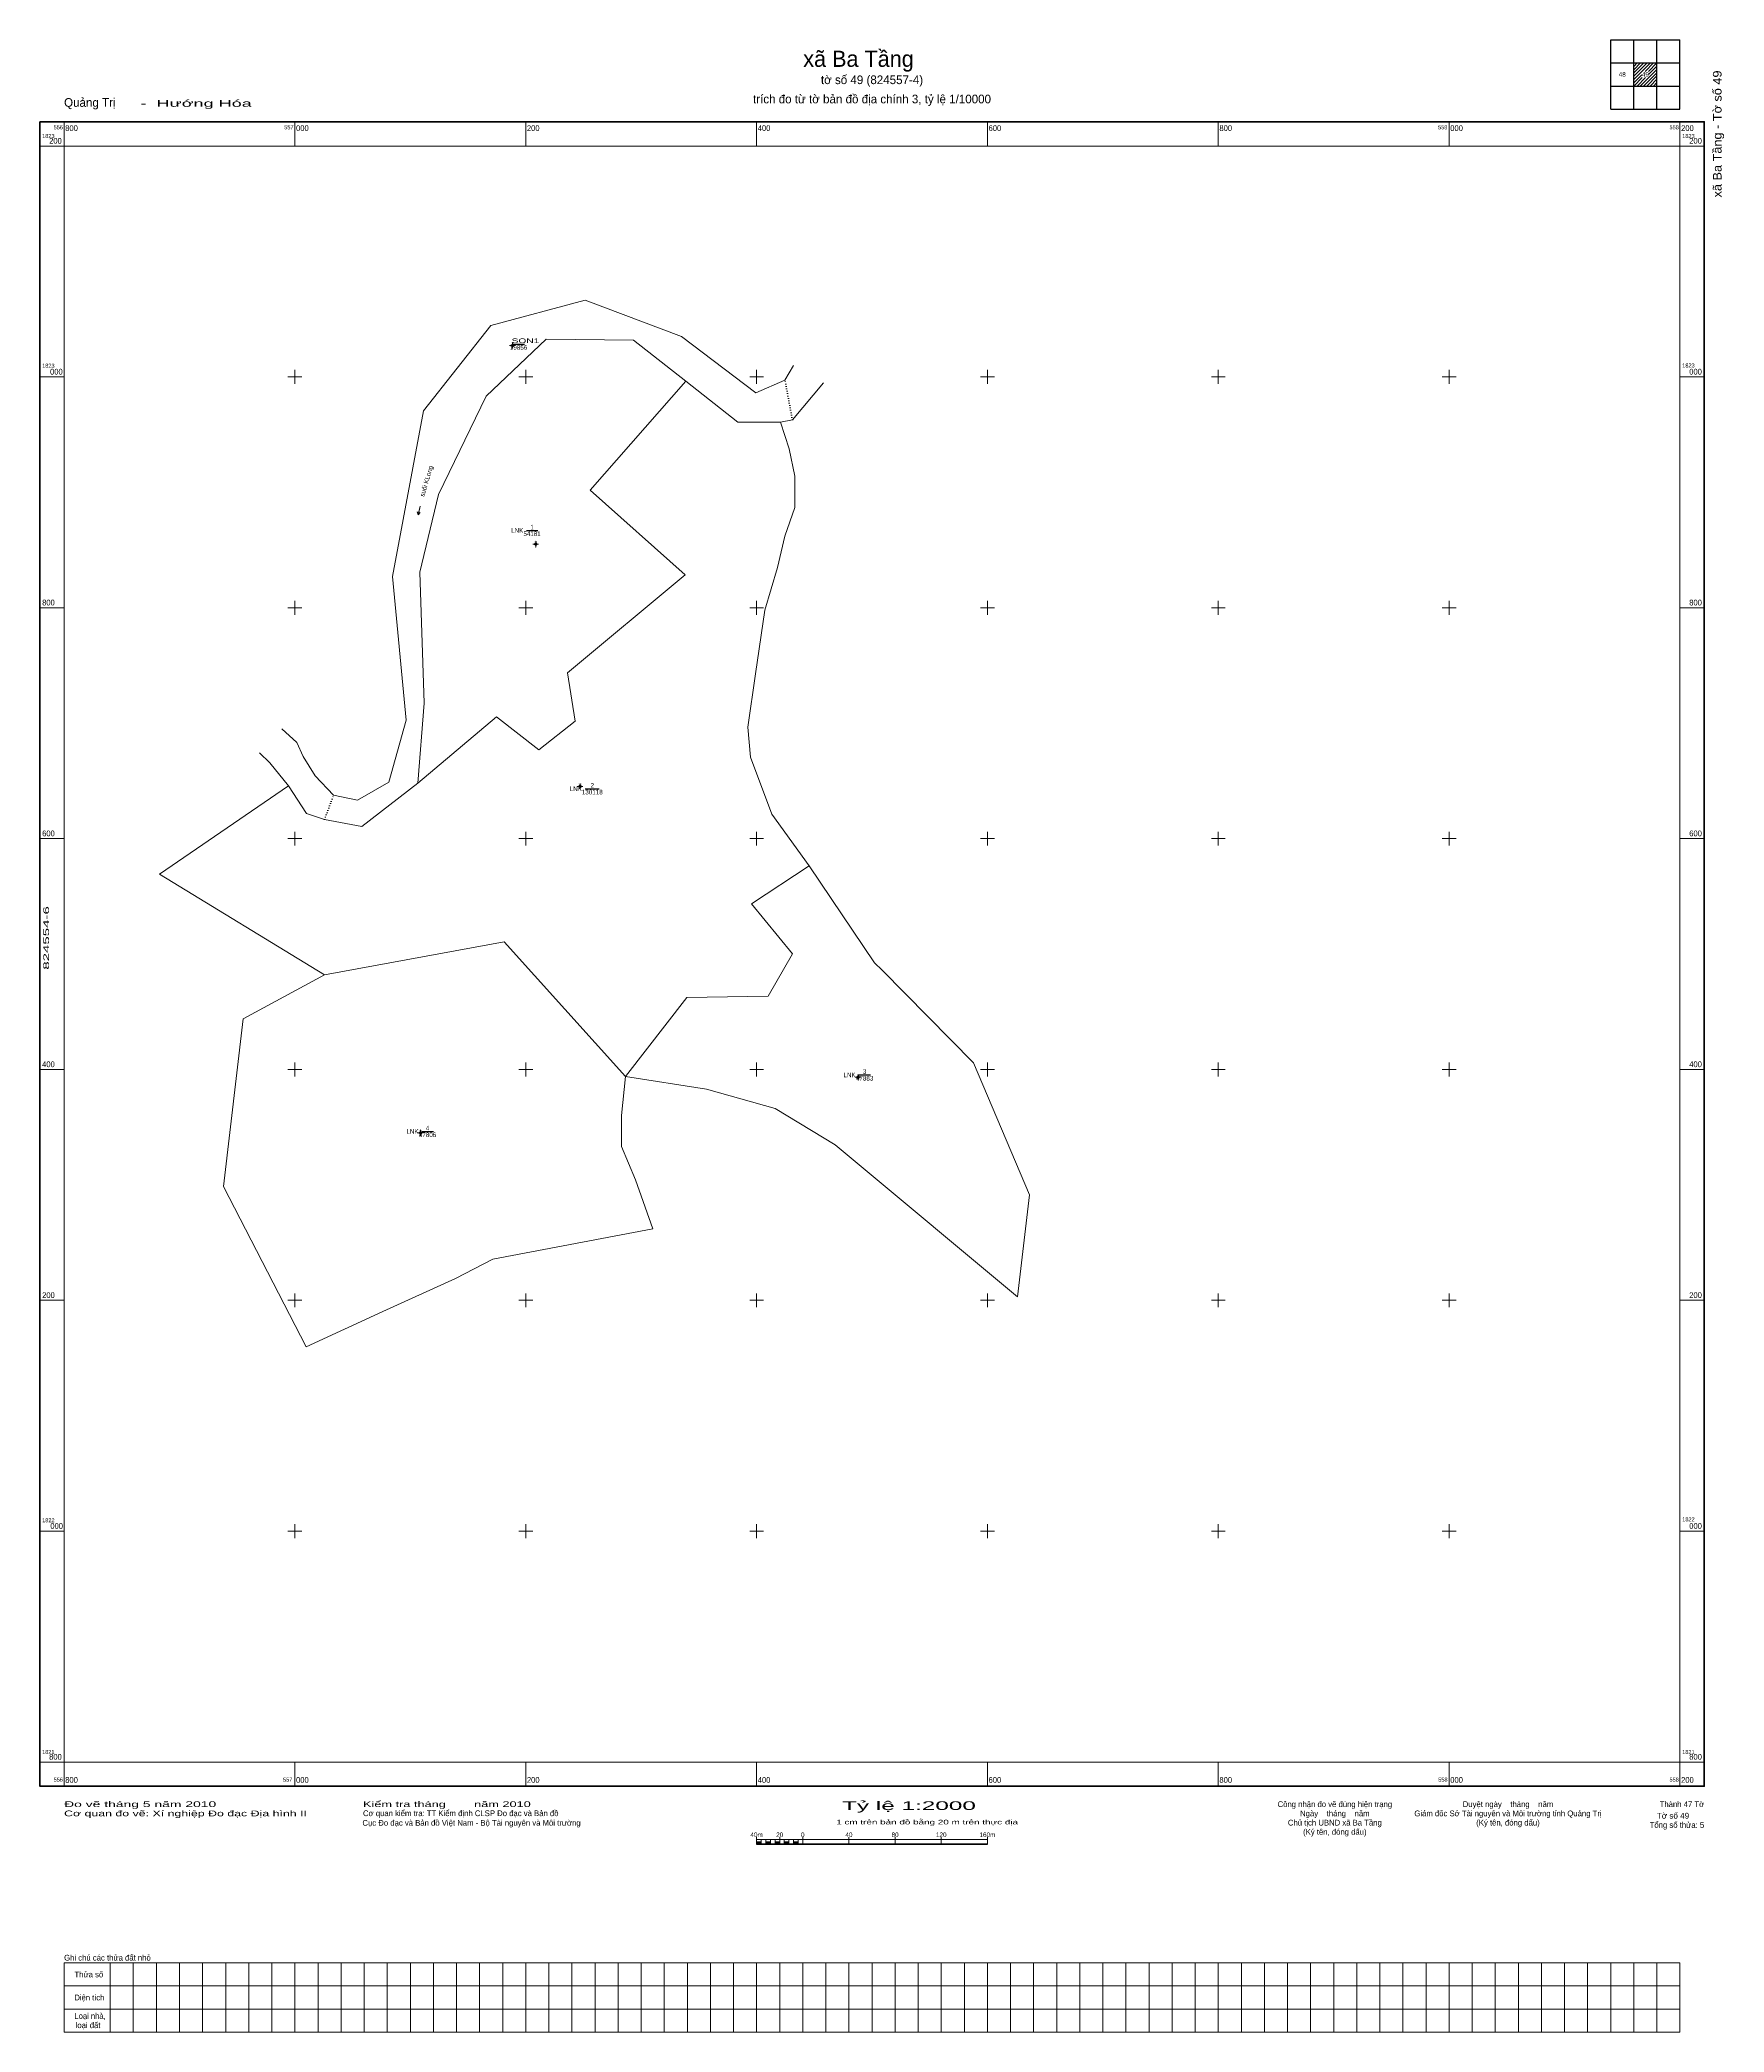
# Model space of a CAD drawing. Header units: metres. Extents: x 556779 to 558238, y 1821566 to 1823292.
import ezdxf
from ezdxf.enums import TextEntityAlignment as Align

# ---------------------------------------------------------------- set-up
doc = ezdxf.new("R2010")
doc.units = ezdxf.units.M
doc.header["$LTSCALE"] = 1.4
doc.linetypes.add('DOTTED', pattern=[1.5, 0.3, -1.2])
for name, color, linetype, lineweight in [('10', 7, 'Continuous', 13), ('11', 7, 'Continuous', 13), ('13', 7, 'Continuous', 25), ('31', 7, 'Continuous', 13), ('35', 7, 'Continuous', 13), ('63', 7, 'Continuous', 13)]:
    doc.layers.add(name, color=color, linetype=linetype, lineweight=lineweight)
doc.layers.add('15', color=7, linetype='Continuous')
doc.layers.add('39', color=7, linetype='Continuous')

msp = doc.modelspace()

# ---------------------------------------------------------------- hatches: boundary and pattern name
at = {"layer": '11'}
for points in [[(557188.73, 1823027.22, 1), (557188.13, 1823027.22, 1)], [(557208.96, 1822855.06, 1), (557208.36, 1822855.06, 1)], [(557247.32, 1822645.26, 1), (557246.72, 1822645.26, 1)], [(557488.16, 1822393.27, 1), (557487.56, 1822393.27, 1)], [(557109.06, 1822345.09, 1), (557108.46, 1822345.09, 1)]]:
    msp.add_hatch(color=256, dxfattribs=at).paths.add_polyline_path(points)
at = {"layer": '63'}
for points in [[(557400, 1821729), (557400, 1821731), (557404, 1821731), (557404, 1821729)], [(557408, 1821729), (557408, 1821731), (557412, 1821731), (557412, 1821729)], [(557416, 1821729), (557416, 1821731), (557420, 1821731), (557420, 1821729)], [(557424, 1821729), (557424, 1821731), (557428, 1821731), (557428, 1821729)], [(557432, 1821729), (557432, 1821731), (557436, 1821731), (557436, 1821729)]]:
    msp.add_hatch(color=256, dxfattribs=at).paths.add_polyline_path(points)

# ---------------------------------------------------------------- linework, layer by layer
at = {"layer": '10', "linetype": 'DOTTED'}
for p, q in [((557431, 1822962.79), (557424.6, 1822997.26)), ((557025.62, 1822616.53), (557033.43, 1822637.59))]:
    msp.add_line(p, q, dxfattribs=at)
at = {"layer": '10'}
for p, q in [((556882.64, 1822569.17), (556994.5, 1822645.8)), ((556882.64, 1822569.17), (557025.67, 1822481.89)), ((557508.72, 1822485.95), (557587.91, 1822405.84)), ((557636.45, 1822291.32), (557587.91, 1822405.84)), ((557076.1, 1822190.2), (557139, 1822218.96)), ((557076.1, 1822190.2), (557009.61, 1822159.8))]:
    msp.add_line(p, q, dxfattribs=at)
for points in [[(557338.56, 1822996.31), (557255.78, 1822901.9), (557338.16, 1822828.62), (557236.17, 1822743.57), (557242.71, 1822701.7), (557211.33, 1822676.84), (557174.72, 1822705.63), (557106.58, 1822648.18)], [(557420.77, 1822960.76), (557428.13, 1822937.55), (557433.08, 1822914.06), (557433.08, 1822886.86), (557424.43, 1822862.14), (557418.25, 1822834.94), (557407.13, 1822797.85), (557399.07, 1822742.7)], [(557399.07, 1822742.7), (557392.31, 1822696.48), (557394.78, 1822670.51), (557413.31, 1822621.06), (557445.43, 1822576.56)], [(557286.54, 1822393.93), (557339.47, 1822462.26), (557410.08, 1822463.57), (557431, 1822500.21), (557395.69, 1822543.39), (557445.43, 1822576.56)], [(557445.43, 1822576.56), (557502.26, 1822492.49), (557508.72, 1822485.95)], [(557025.67, 1822481.89), (557181.26, 1822510.67), (557286.54, 1822393.93)], [(557009.61, 1822159.8), (556938.07, 1822298.71), (556955.06, 1822443.94), (557025.67, 1822481.89)], [(557310.1, 1822262.05), (557295.12, 1822304.38), (557282.91, 1822333.39), (557282.91, 1822360.02), (557286.54, 1822393.93)], [(557286.54, 1822393.93), (557356.71, 1822383.03), (557416, 1822366.08), (557468.02, 1822334.6), (557480.11, 1822324.53)], [(557636.45, 1822291.32), (557626, 1822203), (557480.11, 1822324.53)], [(557139, 1822218.96), (557171.35, 1822235.71), (557310.1, 1822262.05)]]:
    msp.add_lwpolyline(points, dxfattribs=at)
at = {"layer": '11'}
for p, q in [((557187.18, 1823027.22), (557185.93, 1823027.22)), ((557188.43, 1823029.72), (557188.43, 1823028.47)), ((557188.43, 1823025.97), (557188.43, 1823024.72)), ((557190.93, 1823027.22), (557189.68, 1823027.22)), ((557207.41, 1822855.06), (557206.16, 1822855.06)), ((557208.66, 1822857.56), (557208.66, 1822856.31)), ((557208.66, 1822853.81), (557208.66, 1822852.56)), ((557211.16, 1822855.06), (557209.91, 1822855.06)), ((557245.77, 1822645.26), (557244.52, 1822645.26)), ((557247.02, 1822647.76), (557247.02, 1822646.51)), ((557247.02, 1822644.01), (557247.02, 1822642.76)), ((557249.52, 1822645.26), (557248.27, 1822645.26)), ((557486.61, 1822393.27), (557485.36, 1822393.27)), ((557487.86, 1822395.77), (557487.86, 1822394.52)), ((557487.86, 1822392.02), (557487.86, 1822390.77)), ((557490.36, 1822393.27), (557489.11, 1822393.27)), ((557108.76, 1822347.59), (557108.76, 1822346.34)), ((557107.51, 1822345.09), (557106.26, 1822345.09)), ((557108.76, 1822343.84), (557108.76, 1822342.59)), ((557111.26, 1822345.09), (557110.01, 1822345.09))]:
    msp.add_line(p, q, dxfattribs=at)
for points in [[(557188.43, 1823028.47), (557187.18, 1823027.22), (557188.43, 1823025.97), (557189.68, 1823027.22)], [(557208.66, 1822856.31), (557207.41, 1822855.06), (557208.66, 1822853.81), (557209.91, 1822855.06)], [(557247.02, 1822646.51), (557245.77, 1822645.26), (557247.02, 1822644.01), (557248.27, 1822645.26)], [(557487.86, 1822394.52), (557486.61, 1822393.27), (557487.86, 1822392.02), (557489.11, 1822393.27)], [(557108.76, 1822346.34), (557107.51, 1822345.09), (557108.76, 1822343.84), (557110.01, 1822345.09)]]:
    msp.add_lwpolyline(points, close=True, dxfattribs=at)
for centre in [(557188.43, 1823027.22), (557208.66, 1822855.06), (557247.02, 1822645.26), (557487.86, 1822393.27), (557108.76, 1822345.09)]:
    msp.add_circle(centre, 0.3, dxfattribs=at)
at = {"layer": '13'}
for p, q in [((557188.69, 1823028.43), (557198.86, 1823028.43)), ((557200.57, 1822867.01), (557210.37, 1822867.01)), ((557251.58, 1822643.23), (557263.7, 1822643.23)), ((557488.51, 1822395.3), (557498.63, 1822395.3)), ((557109.83, 1822346.31), (557120, 1822346.31))]:
    msp.add_line(p, q, dxfattribs=at)
at = {"layer": '31'}
for points in [[(556988.64, 1822695.01), (557001.6, 1822683.18), (557007.07, 1822671.12), (557017.59, 1822654.53), (557033.43, 1822637.59), (557054.2, 1822633.29), (557081.29, 1822648.77), (557096.43, 1822702.72), (557084.62, 1822827.15), (557111.38, 1822970.48), (557169.62, 1823044.51), (557251.47, 1823066.57), (557334.89, 1823035.06), (557399.42, 1822986.24), (557424.6, 1822997.26), (557432.03, 1823010.01)], [(557106.58, 1822648.18), (557111.84, 1822717.38), (557108.09, 1822830.97), (557124.52, 1822898.2), (557165.69, 1822983.35), (557217.81, 1823032.65), (557293.27, 1823031.71), (557338.56, 1822996.31)], [(557338.56, 1822996.31), (557383.84, 1822960.91), (557420.77, 1822960.76)], [(557457.95, 1822994.9), (557431, 1822962.79), (557420.77, 1822960.76)], [(556994.5, 1822645.8), (556978.26, 1822665.75), (556969.24, 1822674.36)], [(556994.5, 1822645.8), (557010.16, 1822621.63), (557025.62, 1822616.53)], [(557025.62, 1822616.53), (557057.92, 1822610.46), (557106.58, 1822648.18)]]:
    msp.add_lwpolyline(points, dxfattribs=at)
at = {"layer": '35'}
for p, q in [((557106.78, 1822881.12), (557106.2, 1822883.09)), ((557108.38, 1822882.57), (557106.96, 1822881.07))]:
    msp.add_line(p, q, dxfattribs=at)
for points in [[(557105.98, 1822883.03), (557106.73, 1822880.5), (557108.55, 1822882.41)], [(557106.96, 1822881.07), (557108.64, 1822888.06), (557108.42, 1822888.12), (557106.78, 1822881.12)]]:
    msp.add_lwpolyline(points, dxfattribs=at)
at = {"layer": '63', "lineweight": 25}
for p, q in [((558140, 1823292), (558200, 1823292)), ((558140, 1823232), (558140, 1823292)), ((558160, 1823232), (558160, 1823292)), ((558180, 1823232), (558180, 1823292)), ((558140, 1823272), (558200, 1823272)), ((558140, 1823252), (558200, 1823252))]:
    msp.add_line(p, q, dxfattribs=at)
at = {"layer": '63'}
for p, q in [((558160, 1823271.8), (558160.2, 1823272)), ((558160, 1823268.96), (558163.04, 1823272)), ((558160, 1823266.16), (558165.84, 1823272)), ((558160, 1823263.32), (558168.68, 1823272)), ((558160, 1823260.48), (558171.52, 1823272)), ((558160, 1823257.64), (558166.88, 1823264.52)), ((558160, 1823254.84), (558166.88, 1823261.72)), ((558167.02, 1823264.66), (558174.36, 1823272)), ((558168.48, 1823252), (558180, 1823263.52)), ((558169.82, 1823264.66), (558177.16, 1823272)), ((558171.32, 1823252), (558180, 1823260.68)), ((558172.66, 1823264.66), (558180, 1823272)), ((558173.14, 1823262.3), (558180, 1823269.16)), ((558173.14, 1823259.5), (558180, 1823266.36)), ((558160, 1823252), (558167.36, 1823259.36)), ((558162.84, 1823252), (558170.2, 1823259.36)), ((558165.64, 1823252), (558173, 1823259.36)), ((558174.16, 1823252), (558180, 1823257.84)), ((558176.96, 1823252), (558180, 1823255.04)), ((558179.8, 1823252), (558180, 1823252.2)), ((556800, 1823200), (556800, 1823221)), ((557000, 1823200), (557000, 1823221)), ((557200, 1823200), (557200, 1823221)), ((557400, 1823200), (557400, 1823221)), ((557600, 1823200), (557600, 1823221)), ((557800, 1823200), (557800, 1823221)), ((558000, 1823200), (558000, 1823221)), ((558200, 1823200), (558200, 1823221)), ((556800, 1823200), (556779, 1823200)), ((558200, 1823200), (558221, 1823200)), ((557000, 1822994), (557000, 1823006)), ((557200, 1822994), (557200, 1823006)), ((557400, 1822994), (557400, 1823006)), ((557600, 1822994), (557600, 1823006)), ((557800, 1822994), (557800, 1823006)), ((558000, 1822994), (558000, 1823006)), ((556800, 1823000), (556779, 1823000)), ((556994, 1823000), (557006, 1823000)), ((557194, 1823000), (557206, 1823000)), ((557394, 1823000), (557406, 1823000)), ((557594, 1823000), (557606, 1823000)), ((557794, 1823000), (557806, 1823000)), ((557994, 1823000), (558006, 1823000)), ((558200, 1823000), (558221, 1823000)), ((556800, 1822800), (556779, 1822800)), ((556994, 1822800), (557006, 1822800)), ((557000, 1822794), (557000, 1822806)), ((557194, 1822800), (557206, 1822800)), ((557200, 1822794), (557200, 1822806)), ((557394, 1822800), (557406, 1822800)), ((557400, 1822794), (557400, 1822806)), ((557594, 1822800), (557606, 1822800)), ((557600, 1822794), (557600, 1822806)), ((557794, 1822800), (557806, 1822800)), ((557800, 1822794), (557800, 1822806)), ((557994, 1822800), (558006, 1822800)), ((558000, 1822794), (558000, 1822806)), ((558200, 1822800), (558221, 1822800)), ((557000, 1822594), (557000, 1822606)), ((557200, 1822594), (557200, 1822606)), ((557400, 1822594), (557400, 1822606)), ((557600, 1822594), (557600, 1822606)), ((557800, 1822594), (557800, 1822606)), ((558000, 1822594), (558000, 1822606)), ((556800, 1822600), (556779, 1822600)), ((556994, 1822600), (557006, 1822600)), ((557194, 1822600), (557206, 1822600)), ((557394, 1822600), (557406, 1822600)), ((557594, 1822600), (557606, 1822600)), ((557794, 1822600), (557806, 1822600)), ((557994, 1822600), (558006, 1822600)), ((558200, 1822600), (558221, 1822600)), ((556800, 1822400), (556779, 1822400)), ((556994, 1822400), (557006, 1822400)), ((557000, 1822394), (557000, 1822406)), ((557194, 1822400), (557206, 1822400)), ((557200, 1822394), (557200, 1822406)), ((557394, 1822400), (557406, 1822400)), ((557400, 1822394), (557400, 1822406)), ((557594, 1822400), (557606, 1822400)), ((557600, 1822394), (557600, 1822406)), ((557794, 1822400), (557806, 1822400)), ((557800, 1822394), (557800, 1822406)), ((557994, 1822400), (558006, 1822400)), ((558000, 1822394), (558000, 1822406)), ((558200, 1822400), (558221, 1822400)), ((556800, 1822200), (556779, 1822200)), ((556994, 1822200), (557006, 1822200)), ((557000, 1822194), (557000, 1822206)), ((557194, 1822200), (557206, 1822200)), ((557200, 1822194), (557200, 1822206)), ((557394, 1822200), (557406, 1822200)), ((557400, 1822194), (557400, 1822206)), ((557594, 1822200), (557606, 1822200)), ((557600, 1822194), (557600, 1822206)), ((557794, 1822200), (557806, 1822200)), ((557800, 1822194), (557800, 1822206)), ((557994, 1822200), (558006, 1822200)), ((558000, 1822194), (558000, 1822206)), ((558200, 1822200), (558221, 1822200)), ((557000, 1821994), (557000, 1822006)), ((557200, 1821994), (557200, 1822006)), ((557400, 1821994), (557400, 1822006)), ((557600, 1821994), (557600, 1822006)), ((557800, 1821994), (557800, 1822006)), ((558000, 1821994), (558000, 1822006)), ((556800, 1822000), (556779, 1822000)), ((556994, 1822000), (557006, 1822000)), ((557194, 1822000), (557206, 1822000)), ((557394, 1822000), (557406, 1822000)), ((557594, 1822000), (557606, 1822000)), ((557794, 1822000), (557806, 1822000)), ((557994, 1822000), (558006, 1822000)), ((558200, 1822000), (558221, 1822000)), ((556800, 1821800), (556779, 1821800)), ((556800, 1821800), (556800, 1821779)), ((557000, 1821800), (557000, 1821779)), ((557200, 1821800), (557200, 1821779)), ((557400, 1821800), (557400, 1821779)), ((557600, 1821800), (557600, 1821779)), ((557800, 1821800), (557800, 1821779)), ((558000, 1821800), (558000, 1821779)), ((558200, 1821800), (558200, 1821779)), ((558200, 1821800), (558221, 1821800)), ((557400, 1821729), (557400, 1821735)), ((557400, 1821733), (557600, 1821733)), ((557404, 1821729), (557404, 1821733)), ((557408, 1821729), (557408, 1821733)), ((557412, 1821729), (557412, 1821733)), ((557416, 1821729), (557416, 1821733)), ((557420, 1821729), (557420, 1821735)), ((557420, 1821729), (557420, 1821733)), ((557424, 1821729), (557424, 1821733)), ((557428, 1821729), (557428, 1821733)), ((557432, 1821729), (557432, 1821733)), ((557436, 1821729), (557436, 1821733)), ((557440, 1821729), (557440, 1821735)), ((557480, 1821729), (557480, 1821735)), ((557520, 1821729), (557520, 1821735)), ((557560, 1821729), (557560, 1821735)), ((557600, 1821729), (557600, 1821735)), ((556840, 1821626), (556840, 1821566)), ((556860, 1821626), (556860, 1821566)), ((556880, 1821626), (556880, 1821566)), ((556900, 1821626), (556900, 1821566)), ((556920, 1821626), (556920, 1821566)), ((556940, 1821626), (556940, 1821566)), ((556960, 1821626), (556960, 1821566)), ((556980, 1821626), (556980, 1821566)), ((557000, 1821626), (557000, 1821566)), ((557020, 1821626), (557020, 1821566)), ((557040, 1821626), (557040, 1821566)), ((557060, 1821626), (557060, 1821566)), ((557080, 1821626), (557080, 1821566)), ((557100, 1821626), (557100, 1821566)), ((557120, 1821626), (557120, 1821566)), ((557140, 1821626), (557140, 1821566)), ((557160, 1821626), (557160, 1821566)), ((557180, 1821626), (557180, 1821566)), ((557200, 1821626), (557200, 1821566)), ((557220, 1821626), (557220, 1821566)), ((557240, 1821626), (557240, 1821566)), ((557260, 1821626), (557260, 1821566)), ((557280, 1821626), (557280, 1821566)), ((557300, 1821626), (557300, 1821566)), ((557320, 1821626), (557320, 1821566)), ((557340, 1821626), (557340, 1821566)), ((557360, 1821626), (557360, 1821566)), ((557380, 1821626), (557380, 1821566)), ((557400, 1821626), (557400, 1821566)), ((557420, 1821626), (557420, 1821566)), ((557440, 1821626), (557440, 1821566)), ((557460, 1821626), (557460, 1821566)), ((557480, 1821626), (557480, 1821566)), ((557500, 1821626), (557500, 1821566)), ((557520, 1821626), (557520, 1821566)), ((557540, 1821626), (557540, 1821566)), ((557560, 1821626), (557560, 1821566)), ((557580, 1821626), (557580, 1821566)), ((557600, 1821626), (557600, 1821566)), ((557620, 1821626), (557620, 1821566)), ((557640, 1821626), (557640, 1821566)), ((557660, 1821626), (557660, 1821566)), ((557680, 1821626), (557680, 1821566)), ((557700, 1821626), (557700, 1821566)), ((557720, 1821626), (557720, 1821566)), ((557740, 1821626), (557740, 1821566)), ((557760, 1821626), (557760, 1821566)), ((557780, 1821626), (557780, 1821566)), ((557800, 1821626), (557800, 1821566)), ((557820, 1821626), (557820, 1821566)), ((557840, 1821626), (557840, 1821566)), ((557860, 1821626), (557860, 1821566)), ((557880, 1821626), (557880, 1821566)), ((557900, 1821626), (557900, 1821566)), ((557920, 1821626), (557920, 1821566)), ((557940, 1821626), (557940, 1821566)), ((557960, 1821626), (557960, 1821566)), ((557980, 1821626), (557980, 1821566)), ((558000, 1821626), (558000, 1821566)), ((558020, 1821626), (558020, 1821566)), ((558040, 1821626), (558040, 1821566)), ((558060, 1821626), (558060, 1821566)), ((558080, 1821626), (558080, 1821566)), ((558100, 1821626), (558100, 1821566)), ((558120, 1821626), (558120, 1821566)), ((558140, 1821626), (558140, 1821566)), ((558160, 1821626), (558160, 1821566)), ((558180, 1821626), (558180, 1821566)), ((556800, 1821606), (558200, 1821606)), ((556800, 1821586), (558200, 1821586))]:
    msp.add_line(p, q, dxfattribs=at)
at = {"layer": '63', "lineweight": 53}
msp.add_line((557400, 1821729), (557600, 1821729), dxfattribs=at)
at = {"layer": '63', "lineweight": 25}
msp.add_lwpolyline([(558140, 1823232), (558200, 1823232), (558200, 1823292)], dxfattribs=at)
at = {"layer": '63', "lineweight": 158}
msp.add_lwpolyline([(556779, 1823221), (558221, 1823221), (558221, 1821779), (556779, 1821779)], close=True, dxfattribs=at)
at = {"layer": '63'}
for points in [[(556800, 1823200), (558200, 1823200), (558200, 1821800), (556800, 1821800)], [(557400, 1821729), (557400, 1821731), (557404, 1821731), (557404, 1821729)], [(557408, 1821729), (557408, 1821731), (557412, 1821731), (557412, 1821729)], [(557416, 1821729), (557416, 1821731), (557420, 1821731), (557420, 1821729)], [(557424, 1821729), (557424, 1821731), (557428, 1821731), (557428, 1821729)], [(557432, 1821729), (557432, 1821731), (557436, 1821731), (557436, 1821729)], [(556800, 1821626), (558200, 1821626), (558200, 1821566), (556800, 1821566)]]:
    msp.add_lwpolyline(points, close=True, dxfattribs=at)

# ---------------------------------------------------------------- texts
at = {"layer": '13'}
for s, width, p in [('19856', 0.85, (557193.78, 1823023.54)), ('SON1', 1.65, (557199.76, 1823029.32)), ('54181', 0.8, (557205.47, 1822862.12)), ('1', 0.7, (557205.46, 1822867.9)), ('130118', 0.85, (557257.64, 1822638.34)), ('2', 0.85, (557257.64, 1822644.12)), ('3', 0.85, (557493.57, 1822396.19)), ('47883', 0.85, (557493.57, 1822390.41)), ('87806', 0.85, (557114.92, 1822341.42)), ('4', 0.8, (557114.91, 1822347.2))]:
    msp.add_text(s, height=4, dxfattribs=dict(at, width=width)).set_placement(p, align=Align.CENTER)
at = {"layer": '13', "width": 0.8}
for p in [(557199.34, 1822865.01), (557250.06, 1822641.23), (557487.25, 1822393.3), (557108.56, 1822344.31)]:
    msp.add_text('LNK ', height=4, dxfattribs=at).set_placement(p, align=Align.RIGHT)
at = {"layer": '15'}
for s, p in [('UBND xã quản lý', (557188.43, 1823029.41)), ('xã Ba Tầng', (557188.43, 1823029.05)), ('UBND xã quản lý', (557208.66, 1822857.25)), ('xã Ba Tầng', (557208.66, 1822856.89)), ('Thôn Trùm', (557208.67, 1822856.53)), ('UBND xã quản lý', (557247.02, 1822647.45)), ('xã Ba Tầng', (557247.02, 1822647.09)), ('Thôn Trùm', (557247.03, 1822646.73)), ('UBND xã quản lý', (557487.86, 1822395.46)), ('xã Ba Tầng', (557487.86, 1822395.1)), ('Thôn Trùm', (557487.86, 1822394.74)), ('UBND xã quản lý', (557108.76, 1822347.28)), ('xã Ba Tầng', (557108.76, 1822346.92)), ('Thôn Trùm', (557108.77, 1822346.56))]:
    msp.add_text(s, height=0.3, dxfattribs=at).set_placement(p, align=Align.CENTER)
for s, width, p in [('SON', 0.95, (557188.44, 1823029.77)), ('UBQ', 0.95, (557188.43, 1823024.01)), ('5', 0.9, (557188.43, 1823030.13)), ('UBQ', 0.95, (557208.66, 1822851.85)), ('LNK', 0.95, (557208.66, 1822857.61)), ('1', 0.6, (557208.66, 1822857.97)), ('UBQ', 0.95, (557247.02, 1822642.05)), ('LNK', 0.95, (557247.02, 1822647.81)), ('2', 0.85, (557247.02, 1822648.17)), ('UBQ', 0.95, (557487.85, 1822390.06)), ('LNK', 0.95, (557487.85, 1822395.82)), ('3', 0.9, (557487.86, 1822396.18)), ('LNK', 0.95, (557108.76, 1822347.64)), ('4', 0.9, (557108.76, 1822348)), ('UBQ', 0.95, (557108.76, 1822341.88))]:
    msp.add_text(s, height=0.3, dxfattribs=dict(at, width=width)).set_placement(p, align=Align.CENTER)
at = {"layer": '39'}
msp.add_text('suối KLong', height=4, rotation=73.777, dxfattribs=at).set_placement((557115.87, 1822909.18), align=Align.CENTER)
at = {"layer": '63'}
for s, height, p in [('xã Ba Tầng', 14, (557488.3, 1823268.6)), ('tờ số 49 (824557-4)', 7.5, (557500.01, 1823253.65)), ('trích đo từ tờ bản đồ địa chính 3, tỷ lệ 1/10000', 7.5, (557500, 1823237)), ('Công nhận đo vẽ đúng hiện trạng', 5, (557901, 1821761)), ('Giám đốc Sở Tài nguyên và Môi trường tỉnh Quảng Trị', 5, (558051, 1821753)), ('Duyệt ngày    tháng    năm', 5, (558051.01, 1821761)), ('Chủ tịch UBND xã Ba Tầng', 5, (557901, 1821745)), ('Ngày    tháng    năm', 5, (557901, 1821753)), ('(Ký tên, đóng dấu)', 5, (557901, 1821737)), ('(Ký tên, đóng dấu)', 5, (558051, 1821745))]:
    msp.add_text(s, height=height, dxfattribs=at).set_placement(p, align=Align.CENTER)
for s, height, width, p in [('48', 4, 0.95, (558150, 1823260)), ('49', 4, 0.95, (558170, 1823260)), ('Tỷ lệ 1:2000', 7.5, 2.1, (557532.03, 1821758.5)), ('1 cm trên bản đồ bằng 20 m trên thực địa', 4, 1.6, (557547.75, 1821746)), ('40m', 4, 0.95, (557400, 1821735)), ('20', 4, 0.95, (557420, 1821735)), ('0', 4, 0.9, (557440, 1821735)), ('40', 4, 0.95, (557480, 1821735)), ('80', 4, 0.95, (557520, 1821735)), ('120', 4, 0.95, (557559.99, 1821735)), ('160m', 4, 0.95, (557600.01, 1821735))]:
    msp.add_text(s, height=height, dxfattribs=dict(at, width=width)).set_placement(p, align=Align.CENTER)
at = {"layer": '63', "width": 1.1}
msp.add_text('xã Ba Tầng - Tờ số 49', height=7.48, rotation=89.999, dxfattribs=at).set_placement((558236.04, 1823155.48))
at = {"layer": '63'}
for s, height, p in [('Quảng Trị', 7.5, (556800, 1823234)), ('Cơ quan kiểm tra: TT Kiểm định CLSP Đo đạc và Bản đồ', 5, (557058.99, 1821753.14)), ('Cục Đo đạc và Bản đồ Việt Nam - Bộ Tài nguyên và Môi trường', 5, (557058.49, 1821744.84)), ('Ghi chú các thửa đất nhỏ', 5, (556800, 1821628)), ('Thửa số', 5, (556809, 1821613.5)), ('loại đất', 5, (556810, 1821569.5))]:
    msp.add_text(s, height=height, dxfattribs=at).set_placement(p)
for s, height, width, p in [('  -  Hướng Hóa', 6, 1.95, (556857.53, 1823234)), ('1823', 3.5, 0.95, (556781, 1823207)), ('800', 5, 0.95, (556801, 1823213)), ('000', 5, 0.95, (557001, 1823213)), ('200', 5, 0.95, (557201, 1823213)), ('400', 5, 0.95, (557401, 1823213)), ('600', 5, 0.95, (557601, 1823213)), ('800', 5, 0.95, (557801, 1823213)), ('000', 5, 0.95, (558001, 1823213)), ('200', 5, 0.95, (558201, 1823213)), ('1823', 3.5, 0.95, (558202, 1823207)), ('1823', 3.5, 0.95, (556781, 1823007.97)), ('000', 5, 0.95, (556787.86, 1823002)), ('1823', 3.5, 0.95, (558202, 1823008.16)), ('800', 5, 0.95, (556781, 1822802)), ('600', 5, 0.95, (556781, 1822602)), ('400', 5, 0.95, (556781, 1822402)), ('200', 5, 0.95, (556781, 1822202)), ('1822', 3.5, 0.95, (556781, 1822007.75)), ('000', 5, 0.95, (556788.1, 1822002)), ('1822', 3.5, 0.95, (558202, 1822008.57)), ('1821', 3.5, 0.9, (556781, 1821807)), ('1821', 3.5, 0.9, (558202, 1821807)), ('800', 5, 0.95, (556801, 1821782)), ('000', 5, 0.95, (557001, 1821782)), ('200', 5, 0.95, (557201, 1821782)), ('400', 5, 0.95, (557401, 1821782)), ('600', 5, 0.95, (557601, 1821782)), ('800', 5, 0.95, (557801, 1821782)), ('000', 5, 0.95, (558001, 1821782)), ('200', 5, 0.95, (558201, 1821782)), ('Đo vẽ tháng 5 năm 2010', 5, 1.8, (556800, 1821761)), ('Kiểm tra tháng        năm 2010', 5, 1.65, (557059, 1821761)), ('Cơ quan đo vẽ: Xí nghiệp Đo đạc Địa hình II', 5, 1.6, (556800, 1821753)), ('Diện tích', 5, 0.95, (556809, 1821593.5)), ('Loại nhà,', 5, 0.95, (556809, 1821577.5))]:
    msp.add_text(s, height=height, dxfattribs=dict(at, width=width)).set_placement(p)
for s, height, width, p in [('556', 3.5, 0.95, (556799, 1823214.5)), ('557', 3.5, 0.95, (556998.81, 1823214.5)), ('558', 3.5, 0.95, (557998.5, 1823214.5)), ('558', 3.5, 0.95, (558199, 1823214.5)), ('200', 5, 0.95, (556798, 1823202)), ('200', 5, 0.95, (558219, 1823202)), ('000', 5, 0.95, (558219, 1823002)), ('800', 5, 0.95, (558219, 1822802)), ('600', 5, 0.95, (558219, 1822602)), ('400', 5, 0.95, (558219, 1822402)), ('200', 5, 0.95, (558219, 1822202)), ('000', 5, 0.95, (558219, 1822002)), ('800', 5, 0.95, (556798, 1821802)), ('800', 5, 0.95, (558219, 1821802)), ('556', 3.5, 0.95, (556799, 1821783)), ('557', 3.5, 0.95, (556997.78, 1821783)), ('558', 3.5, 0.95, (557998.65, 1821783)), ('558', 3.5, 0.95, (558199, 1821783)), ('Tờ số 49', 5, 1.05, (558207.99, 1821751))]:
    msp.add_text(s, height=height, dxfattribs=dict(at, width=width)).set_placement(p, align=Align.RIGHT)
at = {"layer": '63', "width": 1.95}
msp.add_text('824554-6', height=5, rotation=90, dxfattribs=at).set_placement((556787, 1822513.95), align=Align.CENTER)
at = {"layer": '63'}
for s, p in [('Thành 47 Tờ', (558221, 1821761)), ('Tổng số thửa: 5', (558221, 1821743))]:
    msp.add_text(s, height=5, dxfattribs=at).set_placement(p, align=Align.RIGHT)

doc.saveas('drawing.dxf')
